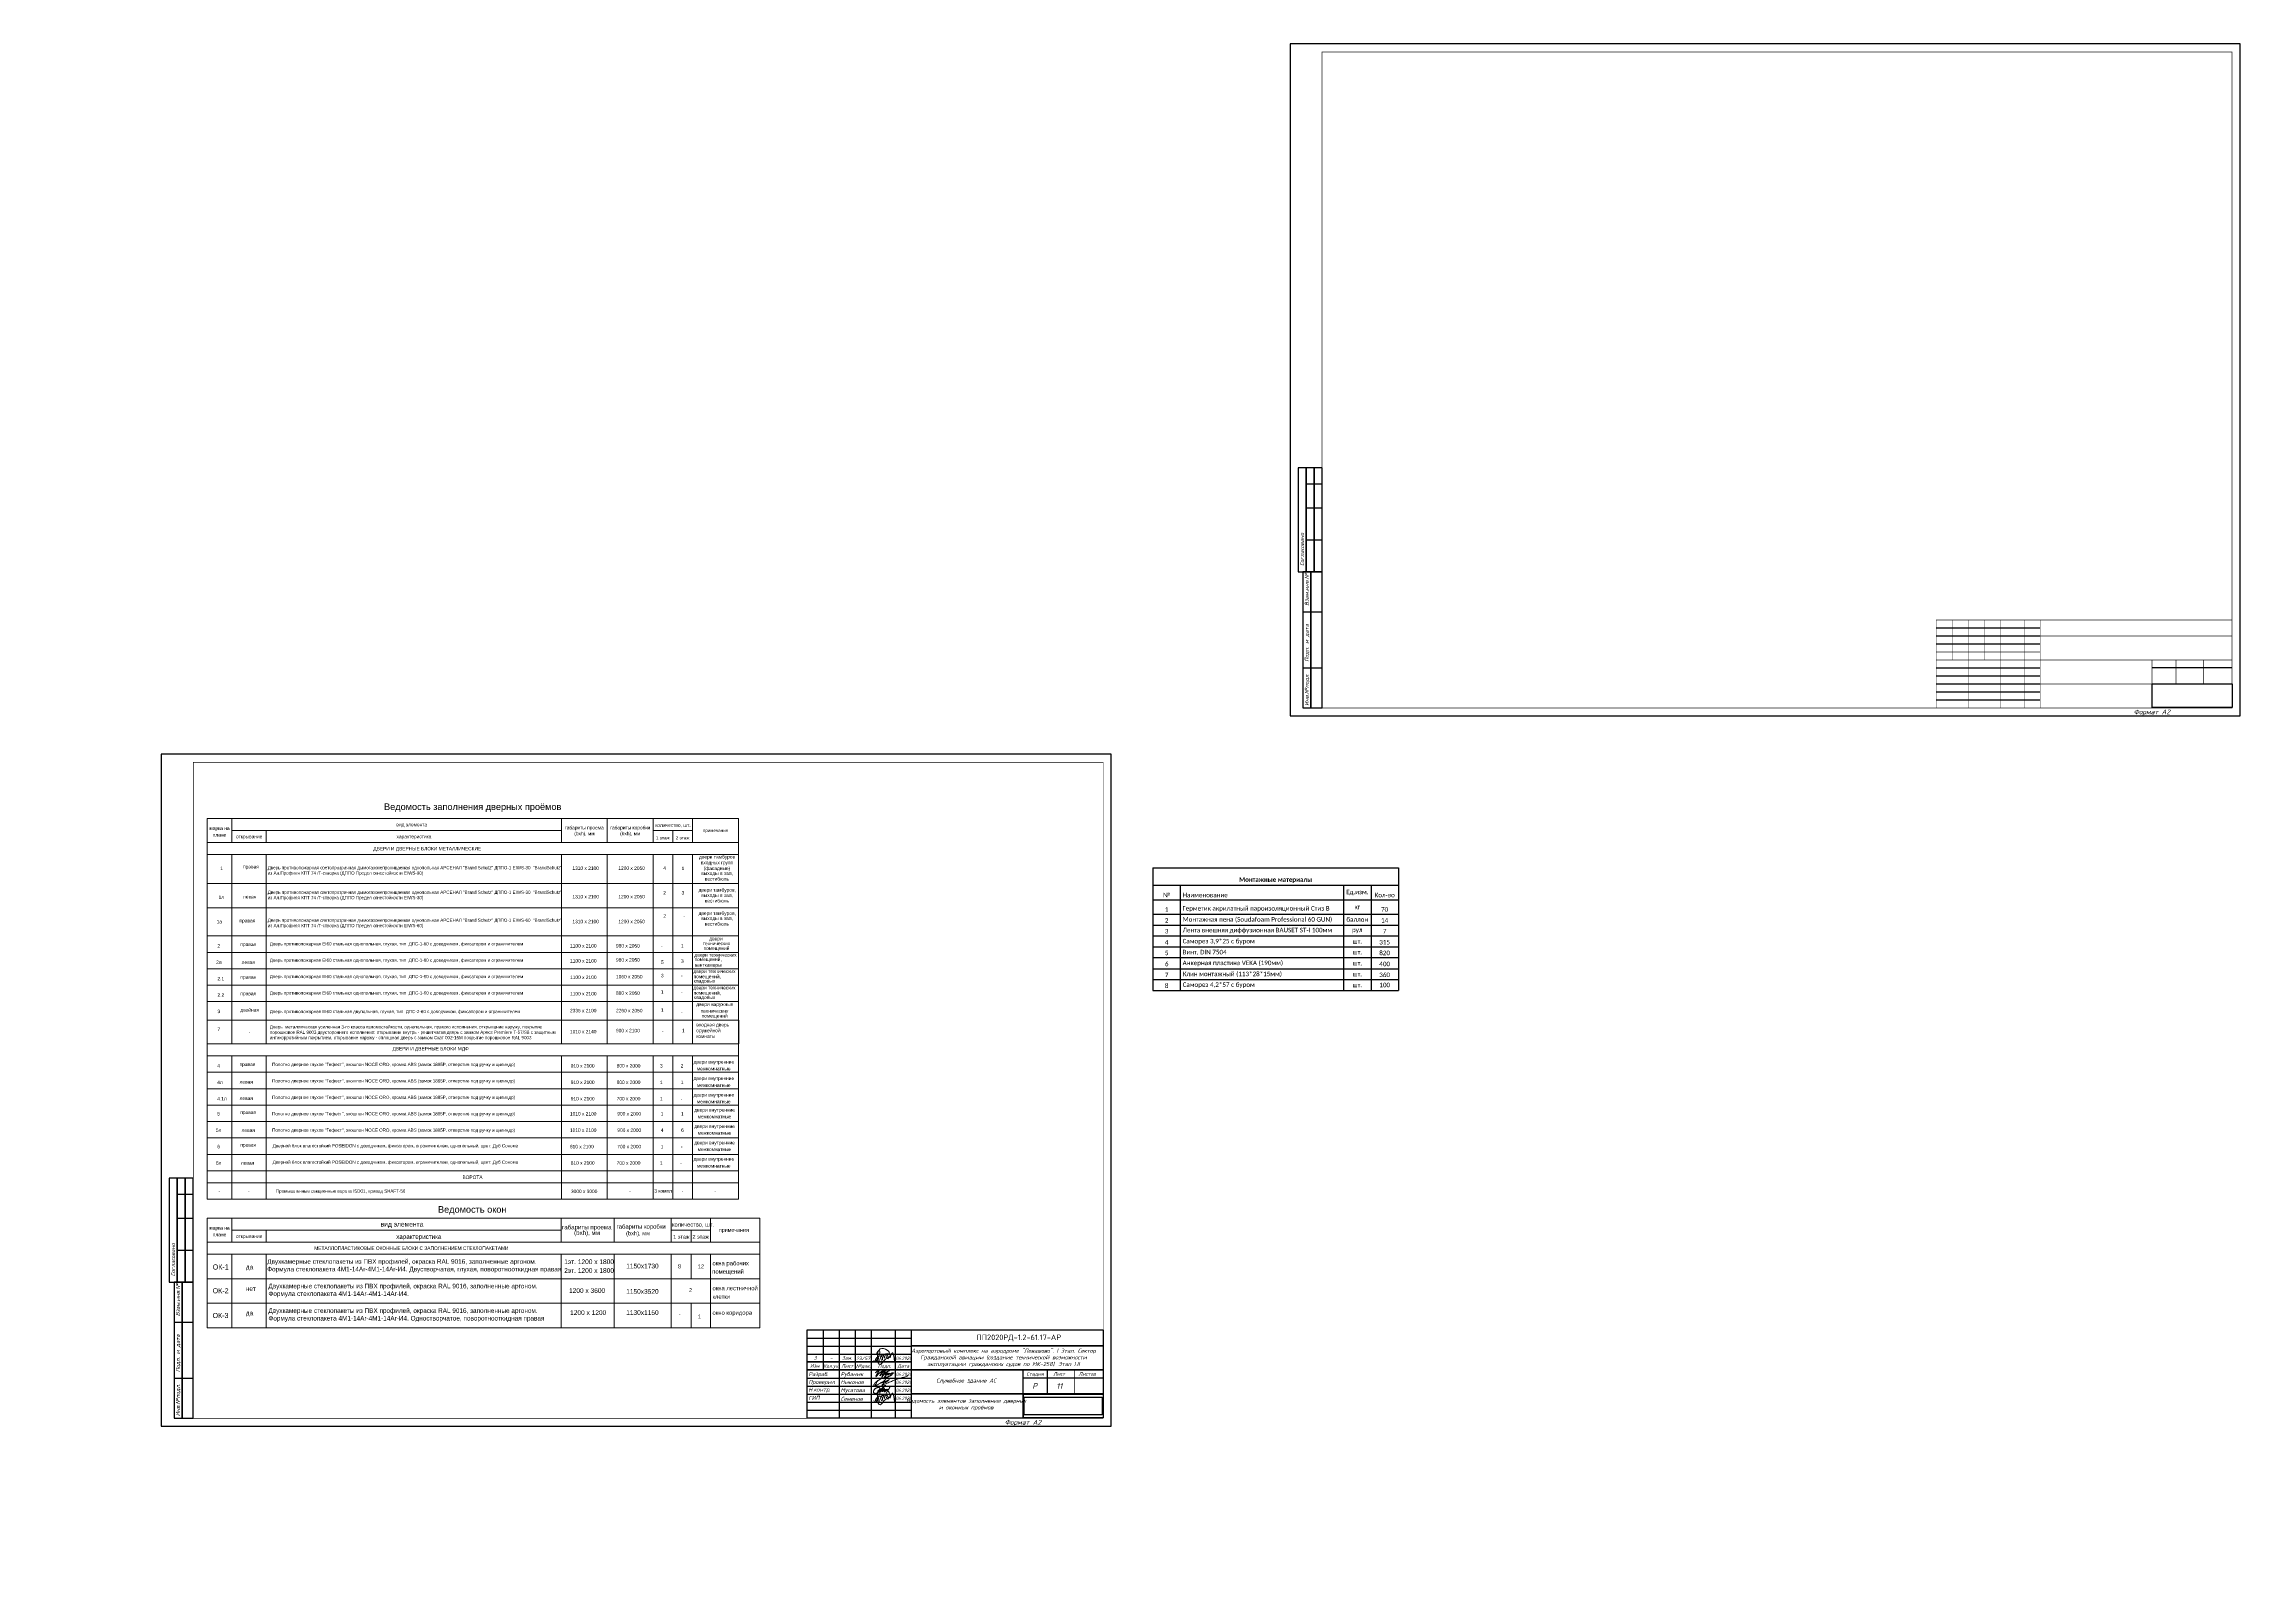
# Paper-space layout '12' of a CAD drawing. Header units: millimetres. Extents: x -73 to 1300, y -96 to 864.
# The model-space entities are those that its viewports show. They can reach past a viewport. Long polylines and large blocks are cut down to what shows.
import ezdxf
from ezdxf.enums import TextEntityAlignment as Align

# ---------------------------------------------------------------- set-up
doc = ezdxf.new("R2018")
doc.units = ezdxf.units.MM
doc.linetypes.add('_ШТР__3__3__Скрыто', pattern=[6, 3, -3])
for name, color, linetype, lineweight in [('G-ANNO-TTLB', 7, 'Continuous', 30), ('VRV-daikin', 150, 'Continuous', 40), ('Аннотация', 7, 'Continuous', 20), ('Марки помещений', 7, 'Continuous', 20), ('текстотпл', 7, 'Continuous', 25)]:
    doc.layers.add(name, color=color, linetype=linetype, lineweight=lineweight)
doc.layers.add('PDF _Геометрия', color=7, linetype='Continuous', true_color=0x131313)
for name, color, linetype in [('PDF _Текст', 7, 'Continuous'), ('ВИДОВОЙ ЭКРАН', 7, 'Continuous'), ('Слой2', 7, 'Continuous')]:
    doc.layers.add(name, color=color, linetype=linetype)
doc.layers.add('ПОДПИСИ', color=7, linetype='Continuous', lineweight=18, true_color=0x5236c4)
doc.layers.get('ВИДОВОЙ ЭКРАН').off()
doc.styles.add('PDF Arial', font='arial.ttf')
doc.styles.add('PDF ISOCPEUR Italic', font='isocpeui.ttf')
doc.styles.add('TIMES', font='times.ttf')
doc.styles.add('М2.5', font='isocpeui.ttf', dxfattribs={"height": 2.5})
doc.styles.add('М3', font='isocpeui.ttf', dxfattribs={"height": 3})
picture_1 = doc.add_image_def('image1.jpg', size_in_pixel=(232, 53))

# ---------------------------------------------------------------- blocks, each defined once
blk = doc.blocks.new('*T48')
at = {"color": 0, "linetype": 'ByBlock', "lineweight": -2, "transparency": 16777216}
for p, q in [((0, 0), (153.5, 0)), ((0, 0), (0, -11)), ((153.5, 0), (153.5, -11))]:
    blk.add_line(p, q, dxfattribs=at)
at = {"linetype": 'ByBlock', "lineweight": -2, "transparency": 16777216}
for p, q in [((0, -11), (153.5, -11)), ((0, -11), (0, -76.7)), ((17.1, -11), (17.1, -76.7)), ((119.2, -11), (119.2, -76.7)), ((136.4, -11), (136.4, -76.7)), ((153.5, -11), (153.5, -76.7)), ((0, -20), (153.5, -20)), ((0, -29), (153.5, -29)), ((0, -35.8), (153.5, -35.8)), ((0, -42.6), (153.5, -42.6)), ((0, -49.5), (153.5, -49.5)), ((0, -56.2), (153.5, -56.2)), ((0, -63.1), (153.5, -63.1)), ((0, -69.9), (153.5, -69.9)), ((0, -76.7), (153.5, -76.7))]:
    blk.add_line(p, q, dxfattribs=at)
at = {"color": 0, "transparency": 16777216, "char_height": 2.822}
for s, insert, width, attachment_point in [('{\\fCalibri|b1|i0|c0;Монтажные материалы', (76.7, -9.5), 150.473, 8), ('{\\fCalibri|b0|i0|c0;Ед.изм.', (127.8, -15.5), 14.113, 5), ('{\\fCalibri|b0|i0|c0;№', (8.6, -18.5), 14.113, 8), ('{\\fCalibri|b0|i0|c0;1', (8.6, -27.5), 14.113, 8), ('{\\fCalibri|b0|i0|c0;Наименование', (18.6, -18.5), 99.133, 7), ('{\\fCalibri|b0|i0|c0;Герметик акрилатный пароизоляционный Стиз В', (18.6, -27.5), 99.133, 7), ('{\\fCalibri|b0|i0|c0;кг', (127.8, -24.5), 14.113, 5), ('{\\fCalibri|b0|i0|c0;Кол-во', (144.9, -18.5), 14.113, 8), ('{\\fCalibri|b0|i0|c0;70', (144.9, -27.5), 14.113, 8), ('{\\fCalibri|b0|i0|c0;2', (8.6, -34.3), 14.113, 8), ('{\\fCalibri|b0|i0|c0;3', (8.6, -41.1), 14.113, 8), ('{\\fCalibri|b0|i0|c0;Лента внешняя диффузионная BAUSET ST-I 100мм', (18.6, -41.1), 99.133, 7), ('{\\fCalibri|b0|i0|c0;Монтажная пена (Soudafoam Professional 60 GUN)', (18.6, -34.3), 99.133, 7), ('{\\fCalibri|b0|i0|c0;баллон', (127.8, -32.4), 14.113, 5), ('{\\fCalibri|b0|i0|c0;рул', (127.8, -39.2), 14.113, 5), ('{\\fCalibri|b0|i0|c0;14', (144.9, -34.3), 14.113, 8), ('{\\fCalibri|b0|i0|c0;7', (144.9, -41.1), 14.113, 8), ('{\\fCalibri|b0|i0|c0;4', (8.6, -48), 14.113, 8), ('{\\fCalibri|b0|i0|c0;5', (8.6, -54.7), 14.113, 8), ('{\\fCalibri|b0|i0|c0;Саморез 3,9*25 с буром                          ', (18.6, -48), 99.133, 7), ('{\\fCalibri|b0|i0|c0;Винт, DIN 7504', (18.6, -54.7), 99.133, 7), ('{\\fCalibri|b0|i0|c0;шт.', (127.8, -46), 14.113, 5), ('{\\fCalibri|b0|i0|c0;шт.', (127.8, -52.8), 14.113, 5), ('{\\fCalibri|b0|i0|c0;820', (144.9, -54.7), 14.113, 8), ('{\\fCalibri|b0|i0|c0;315', (144.9, -48), 14.113, 8), ('{\\fCalibri|b0|i0|c0;6', (8.6, -61.6), 14.113, 8), ('{\\fCalibri|b0|i0|c0;7', (8.6, -68.4), 14.113, 8), ('{\\fCalibri|b0|i0|c0;Анкерная пластина VEKA (190мм)     ', (18.6, -61.6), 99.133, 7), ('{\\fCalibri|b0|i0|c0;Клин монтажный (113*28*15мм)', (18.6, -68.4), 99.133, 7), ('{\\fCalibri|b0|i0|c0;шт.', (127.8, -59.7), 14.113, 5), ('{\\fCalibri|b0|i0|c0;шт.', (127.8, -66.5), 14.113, 5), ('{\\fCalibri|b0|i0|c0;400', (144.9, -61.6), 14.113, 8), ('{\\fCalibri|b0|i0|c0;360', (144.9, -68.4), 14.113, 8), ('{\\fCalibri|b0|i0|c0;8', (8.6, -75.2), 14.113, 8), ('{\\fCalibri|b0|i0|c0;Саморез 4,2*57 с буром', (18.6, -75.2), 99.133, 7), ('{\\fCalibri|b0|i0|c0;шт.', (127.8, -73.3), 14.113, 5), ('{\\fCalibri|b0|i0|c0;100', (144.9, -73.3), 14.113, 5)]:
    blk.add_mtext(s, dxfattribs=dict(at, insert=insert, width=width, attachment_point=attachment_point))
blk = doc.blocks.new('LOGO')
blk.add_lwpolyline([(-2.7, 54.7), (50.3, 54.7), (50.3, 38.9), (-2.7, 38.9)], close=True)
blk = doc.blocks.new('*U55')
for points in [[(0, 0), (594, 0), (594, 420), (0, 420)], [(5, 90), (10, 90), (10, 155), (5, 155)], [(10, 90), (15, 90), (15, 155), (10, 155)], [(15, 90), (20, 90), (20, 155), (15, 155)], [(8, 5), (13, 5), (13, 90), (8, 90)], [(13, 5), (20, 5), (20, 90), (13, 90)]]:
    blk.add_lwpolyline(points, close=True)
at = {"const_width": 0.35}
for points in [[(20, 5), (589, 5), (589, 415), (20, 415)], [(404, 60), (589, 60), (589, 5), (404, 5)]]:
    blk.add_lwpolyline(points, close=True, dxfattribs=at)
for points in [[(10, 145), (20, 145)], [(10, 130), (20, 130)], [(10, 110), (20, 110)], [(8, 65), (20, 65)], [(404, 55), (469, 55)], [(404, 50), (469, 50)], [(404, 45), (469, 45)], [(8, 30), (20, 30)], [(404, 30), (469, 30)], [(589, 30), (539, 30)], [(404, 25), (469, 25)], [(404, 20), (469, 20)], [(404, 15), (469, 15)], [(404, 10), (469, 10)]]:
    blk.add_lwpolyline(points)
for points in [[(414, 35), (414, 60)], [(424, 5), (424, 60)], [(434, 35), (434, 60)], [(444, 5), (444, 60)], [(459, 60), (459, 5)], [(469, 60), (469, 5)], [(589, 50), (469, 50)], [(404, 40), (469, 40)], [(404, 35), (469, 35)], [(469, 35), (589, 35)], [(539, 35), (539, 5)], [(554, 35), (554, 20)], [(571, 20), (571, 35)], [(589, 20), (469, 20)]]:
    blk.add_lwpolyline(points, dxfattribs=at)
at = {"xscale": 0.9410110900479101, "yscale": 0.9410110900479101, "zscale": 0.9410110900479101}
blk.add_blockref('LOGO', (541.7, -31.4), dxfattribs=at)
at = {"style": 'М2.5'}
for s, p in [('Согласовано', (8.7, 93.8)), ('Взам.инв.№', (11.7, 68.8)), ('Подп. и дата', (11.7, 33.8)), ('Инв.№подл.', (11.7, 6.3))]:
    blk.add_text(s, height=2.5, rotation=90, dxfattribs=at).set_placement(p)
for tag, height, p in [('ГРАФА_ЗАКАЗЧИК', 2.5, (474.1, 55)), ('ГРАФА_10Ф3-1', 2.5, (405, 32.5)), ('ГРАФА_10Ф3-2', 2.5, (405, 27.5)), ('ГРАФА_13Ф3-1', 2.5, (460, 32.5)), ('ГРАФА_13Ф3-2', 2.5, (460, 27.5)), ('ГРАФА_10Ф3-3', 2.5, (405, 22.5)), ('ГРАФА_10Ф3-4', 2.5, (405, 17.5)), ('ГРАФА_10Ф3-5', 2.5, (405, 12.5)), ('ГРАФА_13Ф3-3', 2.5, (460, 22.5)), ('ГРАФА_13Ф3-4', 2.5, (460, 17.5)), ('ГРАФА_13Ф3-5', 2.5, (460, 12.5)), ('ГРАФА_10Ф3-6', 2.5, (405, 7.5)), ('ГРАФА_13Ф3-6', 2.5, (460, 7.5)), ('ФОРМАТ', 3, (527.5, 2.5)), ('СВОЙСТВА_2', 3, (549.6, 2.5))]:
    blk.add_attdef(tag, text='', height=height, dxfattribs=at).set_placement(p, align=Align.MIDDLE_LEFT)
at = {"style": 'М3'}
for tag, p in [('ГРАФА_1Ф3', (529, 55)), ('ГРАФА_6Ф3', (546.5, 25)), ('ГРАФА_7Ф3', (562.5, 25)), ('ГРАФА_8Ф3', (580, 25))]:
    blk.add_attdef(tag, text='', height=3, dxfattribs=at).set_placement(p, align=Align.MIDDLE_CENTER)
at = {"lineweight": 30, "flags": 104}
for tag, height, p in [('ГРАФА_2Ф3', 2.4, (529, 42.5)), ('ГРАФА_3Ф3', 2.5, (504, 27.5)), ('ГРАФА_4Ф3', 2.5, (504, 12.5))]:
    blk.add_attdef(tag, text='', height=height, dxfattribs=at).set_placement(p, align=Align.MIDDLE_CENTER)
blk = doc.blocks.new('Подпись - Никонов_dwg-3270636-План 1 этажа на отм_ _0_000')
at = {"color": 5, "lineweight": 9, "true_color": 0x0000ff}
for points, knots in [([(3665.5, 1236.6), (3666.5, 1237.1), (3668.2, 1238.1), (3670.7, 1239.2), (3672.1, 1240.9), (3673.3, 1242.2), (3673.7, 1243.2), (3673.6, 1244.1), (3672.8, 1244.1), (3672, 1243.8), (3670.9, 1243.4), (3669.4, 1242.8), (3667.7, 1242.1), (3665.8, 1241.1), (3663.8, 1240.5), (3662.3, 1238.7), (3660.5, 1238), (3659.7, 1236.2), (3658.9, 1235.2), (3658.7, 1233), (3661.5, 1234.5), (3663.6, 1235.2), (3665.7, 1237), (3668.1, 1237.4), (3670.1, 1238), (3671.6, 1238.8), (3673.4, 1239.3), (3674.8, 1240.1), (3678.5, 1242.1), (3675.9, 1240.3), (3675.1, 1239.5), (3674.2, 1239.1), (3673.2, 1238.4), (3671.6, 1237.5), (3670.3, 1236.4), (3669.2, 1235.5), (3668.7, 1234.8), (3667.9, 1233.9), (3669.3, 1234.5), (3670.2, 1235.1), (3672.1, 1235.9), (3674.5, 1237), (3677.1, 1238.2), (3679.9, 1239), (3682.4, 1240.5), (3685.2, 1241.2), (3688.6, 1242.2), (3692.2, 1243.8), (3695.8, 1244.2), (3697.7, 1245.4), (3698.6, 1245.8), (3699.3, 1246), (3699.2, 1246.4), (3699.2, 1246.5)], [0, 0, 0, 0, 3.378818, 5.715922, 8.219361, 9.899721, 10.976556, 11.451856, 12.139284, 12.804214, 13.911598, 15.723529, 17.789374, 19.345922, 22.172631, 23.901681, 26.066298, 27.733912, 29.312205, 30.352176, 32.99265, 34.962632, 38.022379, 40.726019, 42.282123, 44.222072, 45.778162, 47.594383, 50.346055, 52.300104, 53.284202, 54.011029, 55.266878, 57.065791, 59.294374, 60.398001, 61.356333, 62.02213, 62.983928, 63.988976, 66.073504, 68.81322, 71.967541, 74.789114, 77.472638, 80.63425, 83.226851, 88.281354, 92.11797, 94.014352, 94.776009, 95.380685, 95.760607, 95.760607, 95.760607, 95.760607]), ([(3661.9, 1234.6), (3661.7, 1234.6), (3661.4, 1234.5), (3660.7, 1234.5), (3660.9, 1235.6), (3661.5, 1236.3), (3662, 1237.6), (3662.7, 1238.8), (3663.7, 1240.1), (3664.6, 1240.6), (3665.1, 1240.9)], [0, 0, 0, 0, 0.500239, 1.056482, 1.749661, 2.987208, 4.049601, 5.885059, 7.06866, 8.861453, 8.861453, 8.861453, 8.861453])]:
    blk.add_open_spline(points, degree=3, knots=knots, dxfattribs=at)
blk = doc.blocks.new('Подпись - Мусатова_dwg_A$C3E2D4B51-3270641-План 1 этажа на отм_ _0_000')
at = {"layer": 'VRV-daikin', "color": 166, "lineweight": 9, "true_color": 0x001f7f}
for points, knots in [([(-910, -913), (-903, -909), (-892, -901), (-877, -889), (-862, -878), (-846, -866), (-830, -854), (-815, -839), (-805, -826), (-798, -814), (-796, -802), (-798, -791), (-806, -777), (-822, -765), (-844, -753), (-872, -749), (-898, -750), (-926, -755), (-955, -764), (-983, -776), (-1009, -790), (-1034, -809), (-1059, -832), (-1084, -863), (-1101, -895), (-1113, -930), (-1116, -956), (-1113, -979), (-1109, -997), (-1095, -1011), (-1074, -1021), (-1050, -1029), (-1025, -1034), (-999, -1035), (-964, -1030), (-921, -1004), (-872, -970), (-827, -930), (-784, -889), (-751, -851), (-724, -817), (-705, -792), (-682, -764), (-660, -737), (-633, -710), (-608, -687), (-583, -666), (-552, -651), (-530, -653), (-516, -654)], [0, 0, 0, 0, 22.9889889, 39.3527593, 57.5593702, 78.255598, 100.5587575, 119.7309267, 139.4049367, 151.3861683, 160.5249693, 173.2864835, 186.5848747, 205.2870597, 233.6178608, 261.5646058, 287.4969691, 311.2253584, 347.968397, 378.3266368, 402.83633, 436.1687391, 472.8390786, 503.2566113, 556.2940054, 579.6664379, 614.3803842, 633.167239, 649.1332749, 667.1377212, 692.1817055, 717.8088922, 743.7253709, 767.5925247, 796.2842841, 848.1102352, 915.8487673, 975.3419711, 1029.3467767, 1093.328347, 1125.812724, 1159.7286927, 1188.646174, 1232.3119439, 1266.6880213, 1300.3075737, 1336.6649338, 1362.0257066, 1402.4962787, 1402.4962787, 1402.4962787, 1402.4962787]), ([(-560, -677), (-575, -692), (-600, -717), (-638, -761), (-672, -798), (-704, -847), (-736, -883), (-769, -918), (-789, -942), (-803, -958), (-809, -966), (-812, -971), (-811, -974), (-801, -969), (-786, -958), (-760, -936), (-731, -911), (-701, -888), (-665, -866), (-632, -842), (-602, -822), (-582, -805), (-572, -797), (-568, -793)], [0, 0, 0, 0, 61.9445528, 107.5272204, 175.4659428, 212.0689569, 281.0747703, 320.2240685, 356.5295077, 373.8237618, 384.1576331, 387.747552, 388.5749328, 393.2212766, 410.8377611, 455.9968977, 487.4701762, 528.6757592, 567.2081385, 613.6519454, 653.2072066, 674.7641968, 692.1658115, 692.1658115, 692.1658115, 692.1658115]), ([(-568, -793), (-572, -796), (-580, -804), (-598, -817), (-617, -842), (-639, -869), (-659, -893), (-674, -909), (-683, -921), (-689, -929), (-692, -935), (-693, -941), (-689, -944), (-681, -944), (-664, -932), (-636, -915), (-605, -891), (-580, -871), (-565, -856), (-561, -850), (-557, -844), (-557, -841)], [0, 0, 0, 0, 16.1347467, 33.2664633, 66.9609116, 110.0009153, 136.5993122, 162.1195801, 174.8333806, 182.9424877, 190.9914534, 195.9985414, 198.2025012, 204.5566608, 219.3073789, 257.0108255, 304.022792, 336.5386133, 355.0844714, 362.3912551, 366.8620238, 366.8620238, 366.8620238, 366.8620238]), ([(-557, -841), (-558, -844), (-559, -847), (-561, -851), (-566, -859), (-571, -867), (-579, -877), (-588, -888), (-598, -899), (-603, -908), (-604, -915), (-603, -921), (-587, -916), (-572, -908), (-545, -891), (-515, -868), (-496, -847), (-487, -833)], [370.2142213, 370.2142213, 370.2142213, 370.2142213, 371.4929251, 375.5070196, 386.2724776, 396.3262488, 407.662491, 424.6713066, 439.0404315, 450.864321, 456.6522533, 460.1111328, 471.509974, 489.8363001, 522.7722869, 558.4187638, 606.54163, 606.54163, 606.54163, 606.54163]), ([(-487, -833), (-490, -836), (-497, -843), (-515, -867), (-541, -893), (-566, -923), (-580, -940), (-586, -951), (-588, -956), (-589, -959), (-590, -962), (-589, -967), (-580, -963), (-573, -958), (-548, -938), (-514, -904), (-469, -867), (-445, -843), (-435, -833)], [0, 0, 0, 0, 11.9864517, 31.9725621, 89.1734922, 123.4154028, 146.4606601, 155.9816922, 160.0521444, 164.0641995, 166.5951973, 168.8365285, 175.5638151, 185.3621874, 199.5851544, 268.9423588, 332.2311073, 372.1211995, 372.1211995, 372.1211995, 372.1211995]), ([(-304, -682), (-371, -804), (-394, -843), (-434, -903), (-473, -972), (-507, -1033), (-535, -1088), (-550, -1120), (-557, -1137)], [581.3917166, 581.3917166, 581.3917166, 581.3917166, 635.6229812, 715.6792707, 797.9744832, 873.2927317, 926.8795965, 981.0632224, 981.0632224, 981.0632224, 981.0632224]), ([(-435, -833), (-435, -833), (-435, -833), (-435, -833), (-435, -832), (-435, -832), (-435, -832), (-435, -832), (-435, -832), (-435, -832), (-435, -832), (-435, -832), (-436, -832), (-436, -832), (-436, -833), (-436, -833), (-437, -833), (-437, -834), (-438, -834), (-439, -835), (-439, -836), (-440, -837), (-442, -838), (-443, -840), (-445, -843), (-450, -848), (-458, -857), (-467, -868), (-474, -876), (-478, -881), (-480, -885), (-481, -887), (-482, -889), (-482, -890), (-482, -891), (-483, -891), (-483, -892), (-483, -892), (-483, -892), (-483, -892), (-483, -893), (-483, -893), (-482, -893), (-482, -893), (-482, -893), (-482, -893), (-482, -893), (-482, -893), (-481, -893), (-481, -893), (-480, -893), (-480, -893), (-479, -892), (-479, -892), (-477, -892), (-476, -891), (-473, -889), (-469, -887), (-464, -885), (-458, -882), (-452, -878), (-446, -874), (-443, -871), (-441, -868), (-439, -866), (-438, -864), (-436, -862), (-435, -861), (-434, -860), (-433, -859), (-432, -858), (-431, -856), (-431, -855), (-430, -854), (-430, -854), (-430, -854), (-429, -853), (-429, -853), (-429, -853), (-429, -852), (-429, -852), (-429, -852), (-429, -852), (-429, -852), (-429, -851), (-429, -851), (-429, -851), (-429, -851), (-429, -851), (-429, -851), (-430, -851), (-430, -852), (-430, -852), (-431, -852), (-431, -853), (-432, -853), (-432, -854), (-433, -854), (-435, -856), (-437, -857), (-438, -859), (-440, -861), (-441, -863), (-443, -865), (-445, -869), (-447, -872), (-448, -875), (-448, -876), (-448, -878), (-448, -878), (-448, -879), (-448, -879), (-448, -880), (-448, -880), (-448, -880), (-448, -880), (-448, -881), (-448, -881), (-448, -881), (-448, -881), (-447, -881), (-447, -881), (-446, -881), (-446, -881), (-445, -881), (-444, -881), (-443, -881), (-442, -881), (-441, -880), (-438, -880), (-435, -879), (-431, -877), (-426, -875), (-420, -872), (-411, -868), (-402, -861), (-390, -849), (-380, -835), (-371, -821), (-363, -806), (-353, -788), (-343, -766), (-332, -744), (-324, -726), (-317, -714), (-314, -707), (-312, -702), (-310, -698), (-309, -695), (-308, -692), (-307, -690), (-306, -688), (-306, -687), (-306, -686), (-305, -686), (-305, -685), (-305, -685), (-305, -685), (-305, -684), (-305, -684), (-305, -684), (-305, -684), (-305, -684), (-305, -684), (-304, -683), (-304, -683), (-304, -682), (-304, -682), (-304, -682)], [0, 0, 0, 0, 0.0016929, 0.0025394, 0.0033858, 0.0040232, 0.0046606, 0.005343, 0.0058578, 0.0065014, 0.007145, 0.0081748, 0.0092045, 0.0102342, 0.011264, 0.0122937, 0.0133235, 0.0162596, 0.0191957, 0.0221318, 0.0250679, 0.03007, 0.035072, 0.0450762, 0.0550803, 0.0650844, 0.1185017, 0.1719191, 0.206066, 0.2231395, 0.2402129, 0.2440852, 0.2479574, 0.2557018, 0.2575199, 0.2584289, 0.2593379, 0.260247, 0.261156, 0.262065, 0.2627468, 0.2635038, 0.2640335, 0.2645633, 0.2650931, 0.2656228, 0.2661526, 0.2672121, 0.2682717, 0.2693312, 0.2714502, 0.2735693, 0.2756884, 0.2778074, 0.2799265, 0.2884703, 0.2970142, 0.3141019, 0.3311896, 0.3482773, 0.3824528, 0.3995405, 0.4166282, 0.425507, 0.4343859, 0.4432647, 0.4521436, 0.4551995, 0.4582555, 0.4643674, 0.4704794, 0.4765913, 0.4806521, 0.4826825, 0.4847128, 0.4867432, 0.4877584, 0.4887736, 0.4897888, 0.490804, 0.4918192, 0.4925806, 0.4931448, 0.4937656, 0.4943864, 0.4950072, 0.495628, 0.4962488, 0.4968696, 0.4974904, 0.4984215, 0.4990423, 0.5002839, 0.5027671, 0.5052503, 0.5077335, 0.5102167, 0.5126999, 0.5208306, 0.5289612, 0.5370918, 0.5452225, 0.5525254, 0.5598283, 0.5744342, 0.5889105, 0.5961487, 0.6033869, 0.6058822, 0.6083775, 0.6108728, 0.6121204, 0.6133681, 0.6145862, 0.6151953, 0.6158044, 0.6164135, 0.6170225, 0.6176316, 0.6182407, 0.6194588, 0.620677, 0.6218951, 0.6231133, 0.626189, 0.6292647, 0.6323404, 0.635416, 0.6415674, 0.6477188, 0.6600215, 0.6723242, 0.6904764, 0.7086287, 0.7449331, 0.7852927, 0.8256524, 0.9063717, 0.9497521, 0.9931325, 1.073116, 1.1530995, 1.233083, 1.3130666, 1.3486607, 1.3664577, 1.3842547, 1.4020518, 1.4109503, 1.4198488, 1.4287474, 1.4376459, 1.4398705, 1.4420951, 1.4443198, 1.4454321, 1.4465444, 1.4476567, 1.4482129, 1.448769, 1.4493252, 1.4498813, 1.4504375, 1.4509937, 1.452106, 1.4532183, 1.4554429, 1.4561715, 1.4561715, 1.4561715, 1.4561715])]:
    blk.add_open_spline(points, degree=3, knots=knots, dxfattribs=at)
blk = doc.blocks.new('Подпись - Мусатова_dwg-3270640-План 1 этажа на отм_ _0_000')
at = {"xscale": 1.492992002516985, "yscale": 1.492992002516985, "zscale": 1.492992002516985}
blk.add_blockref('Подпись - Мусатова_dwg_A$C3E2D4B51-3270641-План 1 этажа на отм_ _0_000', (4485, 2905), dxfattribs=at)
blk = doc.blocks.new('Подпись - Мусатова-889560-План 1 этажа на отм_ _0_000')
at = {"xscale": 0.008739939637826983, "yscale": 0.008739939637826983, "zscale": 0.008739939637826983}
blk.add_blockref('Подпись - Мусатова_dwg-3270640-План 1 этажа на отм_ _0_000', (-3.3, -16.6), dxfattribs=at)
blk = doc.blocks.new('A$C1BF8445D')
at = {"color": 159, "lineweight": 30, "true_color": 0x22346e}
blk.add_spline([(-4.4, 1.5), (-3.7, 2.2), (-3, 2.8), (-2.1, 3.3), (-2, 3.3), (-2.2, 2.7), (-3.1, 1.3), (-3.8, 0.1), (-4.3, -0.9), (-4.3, -1), (-3.7, -0.5), (-3, 0.3), (-2, 1.3), (-0.7, 2.3), (0.4, 3.1), (0.6, 3.3), (0.4, 2.9), (-0.4, 1.8), (-1.2, 0.6), (-1.6, -0.1), (-1.7, -0.4), (-1.2, 0), (-0.3, 1.1), (0.8, 2.3), (1.7, 3.1), (2, 3.4), (2.3, 3.6), (2.2, 3.2), (1.6, 2.4), (1, 1.4), (0.4, 0.6), (0, 0.1), (0, -0.2), (0, -0.3), (0.3, -0.2), (1.8, 1.2), (2.7, 2), (2, 1.2), (1.6, 0.7), (1.5, 0.5), (1.7, 0.5), (1.9, 0.5), (2.3, 0.7), (3, 1.1), (3.4, 1.4), (1.1, -1.3), (0.5, -2.1), (0.3, -2.4), (0.6, -2.1), (1.6, -0.7), (2.6, 0.2), (2.6, 0), (3, 0.4), (3.4, 0.7), (3.8, 1), (4.1, 1.1), (3.8, 0.7), (3.4, 0.3), (4, 0.6), (4.4, 0.9), (4.7, 1), (4.8, 0.7), (4.9, 0.7), (5.3, 1), (5.7, 1.2), (6.3, 1.4), (6.6, 1.4), (6.8, 1.3), (6.6, 1.1), (5.8, 0.3), (5.1, -0.3), (3.9, -1), (2.6, -1.6), (1.3, -2), (0.2, -2.1), (-0.3, -2), (-0.4, -1.7), (-0.2, -1.1), (0, -0.6), (1.1, 0.7), (2.6, 1.9), (3.4, 2.4), (4.1, 2.8), (4.6, 3), (5.5, 3.4)], degree=3, dxfattribs=at)

msp = doc.modelspace()

# ---------------------------------------------------------------- linework, layer by layer
msp.add_line((2681752, -637744), (2681752, -639740))
at = {"layer": 'PDF _Геометрия', "lineweight": 18}
for points in [[(2636752, -639740), (2636752, -620660), (2681752, -620660), (2681752, -639740)], [(2638833, -620660), (2638833, -622682)], [(2666760, -620660), (2666760, -622682)], [(2670640, -620660), (2670640, -622682)], [(2674527, -620660), (2674527, -622682)], [(2677860, -620660), (2677860, -622682)], [(2636752, -622682), (2681752, -622682)], [(2638833, -621671), (2666748, -621671)], [(2641750, -621671), (2641750, -622682)], [(2674527, -621671), (2677860, -621671)], [(2676196, -621671), (2676196, -622682)], [(2636752, -623694), (2681752, -623694)], [(2638833, -623694), (2638833, -639740)], [(2641750, -623694), (2641750, -639740)], [(2666748, -623694), (2666748, -639740)], [(2670640, -623694), (2670640, -639740)], [(2674527, -623694), (2674527, -639740)], [(2676196, -623694), (2676196, -639740)], [(2677860, -623694), (2677860, -639740)], [(2636752, -626151), (2681752, -626151)], [(2636752, -628232), (2681752, -628232)], [(2636752, -630602), (2681752, -630602)], [(2636752, -631989), (2681752, -631989)], [(2636752, -633377), (2681752, -633377)], [(2636752, -634764), (2681752, -634764)], [(2636752, -636152), (2681752, -636152)], [(2636752, -637744), (2681752, -637744)], [(2636752, -637744), (2681752, -637744)], [(2636752, -652886), (2636752, -639740)], [(2636752, -639740), (2681752, -639740)], [(2681752, -639740), (2681752, -652886)], [(2636752, -640751), (2681752, -640751)], [(2638833, -640751), (2638833, -652886)], [(2641750, -640751), (2641750, -652886)], [(2666748, -640751), (2666748, -652886)], [(2670640, -640751), (2670640, -652886)], [(2674527, -640751), (2674527, -652886)], [(2676196, -640751), (2676196, -652886)], [(2677860, -640751), (2677860, -652886)], [(2636752, -642145), (2681752, -642145)], [(2636752, -642145), (2681752, -642145)], [(2636752, -643538), (2681752, -643538)], [(2636752, -644931), (2681752, -644931)], [(2636752, -646319), (2681752, -646319)], [(2636752, -647706), (2681752, -647706)], [(2636752, -649094), (2681752, -649094)], [(2636752, -650487), (2681752, -650487)], [(2636752, -650487), (2681752, -650487)], [(2636752, -651499), (2681752, -651499)], [(2636752, -652886), (2681752, -652886)]]:
    msp.add_lwpolyline(points, dxfattribs=at)
at = {"layer": 'PDF _Геометрия', "color": 7, "lineweight": 18}
for points in [[(2636752, -663788), (2636752, -654509), (2683564, -654509), (2683564, -663788)], [(2638832, -654509), (2638832, -656531)], [(2666733, -654509), (2666733, -656531)], [(2671214, -654509), (2671214, -656531)], [(2676064, -654509), (2676064, -656531)], [(2679395, -654509), (2679395, -656531)], [(2636752, -656531), (2683564, -656531)], [(2638832, -655520), (2666733, -655520)], [(2641747, -655520), (2641747, -656531)], [(2676064, -655520), (2679395, -655520)], [(2677733, -655520), (2677733, -656531)], [(2636752, -657541), (2683564, -657541)], [(2638832, -657541), (2638832, -663788)], [(2641747, -657541), (2641747, -663788)], [(2666733, -657541), (2666733, -663788)], [(2671214, -657541), (2671214, -663788)], [(2676064, -657541), (2676064, -663788)], [(2677733, -657541), (2677733, -659627)], [(2679395, -657541), (2679395, -663788)], [(2636752, -659627), (2683564, -659627)], [(2636752, -661708), (2683564, -661708)], [(2677733, -661708), (2677733, -663794)], [(2636752, -663788), (2683564, -663788)]]:
    msp.add_lwpolyline(points, dxfattribs=at)

# ---------------------------------------------------------------- texts
at = {"layer": 'PDF _Текст', "attachment_point": 7, "style": 'PDF Arial'}
for s, insert, char_height in [('Ведомость заполнения дверных проёмов', (2651727, -620100), 555.55), ('марка на', (2636934, -621703), 291.7), ('вид элемента', (2652767, -621409), 291.66), ('габариты проема', (2667048, -621662), 291.66), ('габариты коробки', (2670893, -621662), 291.66), ('количество, шт.', (2674703, -621415), 291.66), ('плане', (2637222, -622185), 291.7), ('открывание', (2639180, -622415), 291.7), ('ДВЕРИ И ДВЕРНЫЕ БЛОКИ МЕТАЛЛИЧЕСКИЕ', (2650823, -623432), 291.66), ('характеристика', (2652785, -622415), 291.66), ('(bхh), мм', (2667842, -622156), 291.7), ('(bхh), мм', (2671728, -622156), 291.7), ('1 этаж     2 этаж', (2674762, -622429), 272.21), ('примечания', (2678736, -621888), 272.2), ('1', (2637845, -625013), 292), ('правая', (2639779, -624972), 291.7), ('1310 x 2100', (2667686, -625007), 291.66), ('1200 x 2050', (2671578, -625007), 291.66), ('двери тамбуров', (2678416, -624133), 291.66), ('входных групп', (2678563, -624615), 291.66), ('(фасадные)', (2678804, -625109), 291.7), ('2', (2675382, -627095), 292), ('3', (2676932, -627095), 292), ('двери тамбуров,', (2678369, -626944), 291.66), ('выходы в зал,', (2678598, -625517), 291.66), ('вестибюль', (2678898, -625913), 291.7), ('1л', (2637704, -627472), 291.7), ('левая', (2639779, -627431), 291.7), ('1310 x 2100', (2667686, -627420), 291.66), ('1200 x 2050', (2671578, -627420), 291.66), ('2', (2675382, -629055), 292), ('двери тамбуров,', (2678369, -628905), 291.66), ('выходы в зал,', (2678598, -627373), 291.66), ('вестибюль', (2678898, -627769), 291.7), ('1а', (2637545, -629531), 291.7), ('правая', (2639480, -629537), 291.7), ('1310 x 2100', (2667686, -629526), 291.66), ('1200 x 2050', (2671578, -629526), 291.66), ('-', (2677087, -629055), 292), ('выходы в зал,', (2678598, -629334), 291.66), ('вестибюль', (2678898, -629730), 291.7), ('2', (2637614, -631584), 292), ('правая', (2639554, -631543), 291.7), ('Дверь противопожарная EI60 стальная однопольная, глухая, тип  ДПС-1-60 с доводчиком, фиксатором и ограничителем', (2642052, -631481), 272.215), ('Дверь противопожарная EI60 стальная однопольная, глухая, тип  ДПС-1-60 с доводчиком, фиксатором и ограничителем', (2642052, -632868), 272.215), ('1100 х 2100', (2667486, -631584), 291.66), ('1100 х 2100', (2667486, -632854), 291.66), ('980 х 2050', (2671378, -631584), 291.7), ('980 х 2050', (2671378, -632774), 291.7), ('-', (2675188, -631584), 292), ('3', (2676887, -632871), 292), ('1', (2676887, -631584), 292), ('двери технических', (2678021, -632438), 291.66), ('технических', (2678728, -631383), 291.66), ('помещений', (2678792, -631865), 291.7), ('двери ', (2679277, -631067), 291.7), ('2л', (2637496, -632972), 291.7), ('2.1', (2637614, -634359), 291.7), ('правая', (2639554, -634318), 291.7), ('левая', (2639666, -632972), 291.7), ('Дверь противопожарная EI60 стальная однопольная, глухая, тип  ДПС-1-60 с доводчиком, фиксатором и ограничителем', (2642052, -634256), 272.215), ('1100 х 2100', (2667486, -634249), 291.66), ('1060 х 2050', (2671378, -634198), 291.66), ('3', (2675182, -634103), 292), ('5', (2675182, -632972), 292), ('-', (2676887, -634103), 292), ('двери технических', (2677931, -633827), 291.66), ('кладовых', (2677957, -634635), 291.7), ('2.2', (2637614, -635747), 291.7), ('правая', (2639554, -635706), 291.7), ('Дверь противопожарная EI60 стальная однопольная, глухая, тип  ДПС-1-60 с доводчиком, фиксатором и ограничителем', (2642052, -635643), 272.215), ('1100 х 2100', (2667486, -635637), 291.66), ('880 х 2050', (2671378, -635586), 291.7), ('1', (2675182, -635490), 292), ('-', (2676887, -635490), 292), ('двери технических', (2677931, -635214), 291.66), ('кладовых', (2677957, -636023), 291.7), ('3', (2637614, -637140), 292), ('двойная', (2639554, -637099), 291.7), ('Дверь противопожарная EI60 стальная двупольная, глухая, тип  ДПС-2-60 с доводчиком, фиксатором и ограничителем', (2642052, -637218), 272.215), ('2335 х 2100', (2667478, -637068), 291.66), ('2260 х 2050', (2671378, -637068), 291.66), ('1', (2675182, -637018), 292), ('-', (2676887, -637203), 292), ('двери наружные', (2678169, -636623), 291.66), ('технических', (2678569, -637111), 291.66), ('помещений', (2678633, -637593), 291.7), ('7', (2637614, -638649), 292), ('ДВЕРИ И ДВЕРНЫЕ БЛОКИ МДФ', (2652445, -640378), 291.66), ('1010 х 2140', (2667478, -638850), 291.66), ('900 х 2100', (2671378, -638760), 291.7), ('-', (2675260, -638809), 292), ('1', (2676960, -638753), 292), ('4', (2637596, -641742), 292), ('правая', (2639483, -641707), 291.7), ('Полотно дверное глухое "Гефест", экошпон NOCE ORO, кромка ABS (замок 1885Р, отверстие под ручку и цилиндр)', (2642240, -641697), 272.215), ('910 x 2100', (2667545, -641742), 291.7), ('800 x 2000', (2671431, -641742), 291.7), ('3', (2675105, -641742), 292), ('2', (2676860, -641742), 292), ('двери внутренние', (2677951, -641501), 291.66), ('межкомнатные', (2678233, -641989), 291.66), ('4л', (2637596, -643136), 291.7), ('левая', (2639483, -643100), 291.7), ('Полотно дверное глухое "Гефест", экошпон NOCE ORO, кромка ABS (замок 1885Р, отверстие под ручку и цилиндр)', (2642240, -643091), 272.215), ('910 x 2100', (2667545, -643136), 291.7), ('800 x 2000', (2671431, -643136), 291.7), ('1', (2675105, -643136), 292), ('1', (2676860, -643136), 292), ('двери внутренние', (2677951, -642895), 291.66), ('межкомнатные', (2678233, -643383), 291.66), ('4.1л', (2637596, -644529), 291.7), ('5', (2637597, -645809), 292), ('левая', (2639483, -644494), 291.7), ('правая', (2639543, -645767), 291.7), ('Полотно дверное глухое "Гефест", экошпон NOCE ORO, кромка ABS (замок 1885Р, отверстие под ручку и цилиндр)', (2642240, -644484), 272.215), ('Полотно дверное глухое "Гефест", экошпон NOCE ORO, кромка ABS (замок 1885Р, отверстие под ручку и цилиндр)', (2642240, -645872), 272.215), ('1010 x 2100', (2667475, -645809), 291.66), ('910 x 2100', (2667545, -644529), 291.7), ('700 x 2000', (2671431, -644529), 291.7), ('900 x 2000', (2671491, -645809), 291.7), ('1', (2675105, -644529), 292), ('1', (2675165, -645809), 292), ('-', (2676860, -644529), 292), ('1', (2676876, -645809), 292), ('двери внутренние', (2677951, -644288), 291.66), ('двери внутренние', (2678011, -645568), 291.66), ('межкомнатные', (2678233, -644776), 291.66), ('5л', (2637479, -647196), 291.7), ('левая', (2639655, -647196), 291.7), ('Полотно дверное глухое "Гефест", экошпон NOCE ORO, кромка ABS (замок 1885Р, отверстие под ручку и цилиндр)', (2642240, -647259), 272.215), ('1010 x 2100', (2667475, -647196), 291.66), ('900 x 2000', (2671491, -647196), 291.7), ('4', (2675171, -647196), 292), ('6', (2676897, -647196), 292), ('двери внутренние', (2678011, -646955), 291.66), ('межкомнатные', (2678293, -646050), 291.66), ('межкомнатные', (2678293, -647437), 291.66), ('6', (2637597, -648584), 292), ('правая', (2639543, -648542), 291.7), ('Дверной блок влагостойкий POSEIDON с доводчиком, фиксатором, ограничителем, однопольный, цвет: Дуб Сонома', (2642294, -648581), 272.215), ('810 x 2100', (2667475, -648584), 291.7), ('700 x 2000', (2671491, -648584), 291.7), ('1', (2675165, -648584), 292), ('-', (2676876, -648584), 292), ('двери внутренние', (2678011, -648343), 291.66), ('межкомнатные', (2678293, -648825), 291.66), ('6л', (2637484, -649973), 291.7), ('левая', (2639595, -649973), 291.7), ('Дверной блок влагостойкий POSEIDON с доводчиком, фиксатором, ограничителем, однопольный, цвет: Дуб Сонома', (2642294, -649974), 272.215), ('ВОРОТА', (2658369, -651180), 291.7), ('810 x 2100', (2667545, -649973), 291.7), ('700 х 2000', (2671431, -649973), 291.7), ('1', (2675105, -649973), 292), ('-', (2676816, -649973), 292), ('двери внутренние', (2677951, -649726), 291.66), ('межкомнатные', (2678233, -650214), 291.66), ('-', (2637709, -652379), 292), ('-', (2640208, -652379), 292), ('Промышленные секционные ворота ISD01, привод SHAFT-50', (2642568, -652420), 272.21), ('3000 x 3000', (2667558, -652379), 291.66), ('-', (2672497, -652379), 292), ('-', (2676941, -652379), 292), ('-', (2679716, -652379), 292), ('марка на', (2636934, -655551), 291.7), ('плане', (2637222, -656034), 291.7), ('открывание', (2639180, -656263), 291.7)]:
    msp.add_mtext(s, dxfattribs=dict(at, insert=insert, char_height=char_height))
for s, insert, char_height, width in [('Дверь противопожарная светопрозрачная дымогазонепроницаемая однопольная АРСЕНАЛ "Brand Schutz" ДППО-1 EIWS-30  "BrandSchutz" из Ал.Профиля КПТ 74 /Т-створка (ДППО Предел огнестойкости EIWS-30)', (2641875, -625489), 272.215, 24998.69), ('4', (2675376, -625007), 292, 192.58), ('1', (2676932, -625019), 292, 193.18), ('Дверь противопожарная светопрозрачная дымогазонепроницаемая однопольная АРСЕНАЛ "Brand Schutz" ДППО-1 EIWS-30  "BrandSchutz" из Ал.Профиля КПТ 74 /Т-створка (ДППО Предел огнестойкости EIWS-30)', (2641875, -627570), 272.215, 24998.69), ('Дверь противопожарная светопрозрачная дымогазонепроницаемая однопольная АРСЕНАЛ "Brand Schutz" ДППО-1 EIWS-60  "BrandSchutz" из Ал.Профиля КПТ 74 /Т-створка (ДППО Предел огнестойкости EIWS-60)', (2641875, -629939), 272.215, 24998.69), ('помещений, венткамеры', (2678031, -633294), 291.66, 3834.57), ('помещений, ', (2677952, -634262), 291.66, 5616.93), ('помещений, ', (2677952, -635649), 291.66, 5616.93), ('Дверь  металлическая усиленная 3-го класса взломостойкости, однопольная, правого исполнения, открывание наружу, покрытие порошковое RAL 9003 двустороннего исполнения: открывание внутрь - решетчатая дверь с замком Apecs Premiere T-57/S8 с защитным антикоррозийным покрытием, открывание наружу - сплошная дверь с замком Скат 002-15М покрытие порошковое RAL 9003 ', (2642052, -639425), 272.215, 24652.23), ('входная дверь оружейной комнаты', (2678177, -639241), 291.66, 3525.31), ('-', (2640260, -638878), 292, 1291.63), ('3 компл.', (2674625, -652337), 291.7, 1645.25)]:
    msp.add_mtext(s, dxfattribs=dict(at, insert=insert, char_height=char_height, width=width))
at = {"layer": 'PDF _Текст', "linetype": '_ШТР__3__3__Скрыто', "attachment_point": 7, "style": 'PDF Arial'}
for s, insert, char_height in [('вид элемента', (2651440, -655323), 403.52), ('Ведомость окон', (2656295, -654198), 556.41), ('характеристика', (2652759, -656365), 377.02), ('габариты проема', (2666803, -655554), 372.4), ('(bхh), мм', (2667825, -656027), 373.4), ('габариты коробки', (2671421, -655496), 359.57), ('(bхh), мм', (2672229, -656055), 346.5), ('количество, шт.', (2676120, -655273), 346.01), ('1 этаж  2 этаж', (2676223, -656247), 326.81), ('примечания', (2680093, -655753), 323.3), ('да', (2640015, -658946), 391.5), ('Двухкамерные стеклопакеты из ПВХ профилей, окраска RAL 9016, заполненные аргоном. \\PФормула стеклопакета 4М1-14Ar-4M1-14Ar-И4. Двустворчатая, глухая, поворотнооткидная правая', (2641828, -659123), 387.74), ('МЕТАЛЛОПЛАСТИКОВЫЕ ОКОННЫЕ БЛОКИ С ЗАПОЛНЕНИЕМ СТЕКЛОПАКЕТАМИ', (2645815, -657188), 291.51), ('1эт. 1200 x 1800', (2666989, -658393), 397.8), ('1150х1730', (2672241, -658755), 397.8), ('8', (2676630, -658747), 333), ('12', (2678318, -658747), 332.6), ('окна рабочих', (2679547, -658602), 356.59), ('нет', (2640015, -660670), 391.5), ('Двухкамерные стеклопакеты из ПВХ профилей, окраска RAL 9016, заполненные аргоном. \\PФормула стеклопакета 4М1-14Ar-4M1-14Ar-И4. ', (2641933, -661203), 387.74), ('2эт. 1200 x 1800', (2666989, -659135), 397.8), ('1200 x 3600', (2667396, -660835), 397.8), ('2', (2677554, -660758), 333), ('помещений', (2679528, -659298), 356.6), ('окна лестничной', (2679554, -660607), 353.32), ('Двухкамерные стеклопакеты из ПВХ профилей, окраска RAL 9016, заполненные аргоном. \\PФормула стеклопакета 4М1-14Ar-4M1-14Ar-И4. Одностворчатое, поворотнооткидная правая', (2641933, -663284), 387.74), ('1200 x 1200', (2667492, -662700), 397.8), ('1150х3520', (2672241, -660907), 397.8), ('1130х1150', (2672241, -662694), 397.8), ('клетки', (2679547, -661328), 353.3), ('да', (2640015, -662838), 391.5), ('-', (2676695, -662807), 292), ('1', (2678318, -662986), 333), ('окно коридора', (2679547, -662788), 356.59)]:
    msp.add_mtext(s, dxfattribs=dict(at, insert=insert, char_height=char_height))
at = {"layer": 'Марки помещений', "lineweight": 9, "char_height": 431.1, "width": 385.69, "attachment_point": 1, "style": 'PDF Arial'}
for s, insert in [('ОК-1', (2637212, -658415)), ('ОК-2', (2637203, -660426)), ('ОК-3', (2637193, -662524))]:
    msp.add_mtext(s, dxfattribs=dict(at, insert=insert))

psp = doc.layouts.new('12')

# ---------------------------------------------------------------- linework, layer by layer
for p in [(588.9, 60.1), (403.9, 5.1)]:
    psp.add_line(p, (588.9, 5.1))
at = {"layer": 'ПОДПИСИ', "color": 5, "true_color": 0x0000ff}
for points in [[(445.5, 41.2), (446.2, 39.9), (446.9, 40.6), (448.5, 47), (447.8, 46.6), (448.6, 42), (448.6, 40), (446.6, 41.1), (450.6, 43.4), (450.6, 41.1), (449.7, 42.7), (451.2, 44.3), (452.3, 42.4), (451.5, 43.8), (452.7, 45.1), (454.5, 42.1), (453, 44.6), (455.7, 44.6), (455.7, 42.7), (455.7, 44.2), (453.9, 47.4), (449.4, 48.2), (449.4, 38.4), (452.8, 41.8), (455.6, 43.4), (457, 45.8), (458.4, 40.2)], [(445.5, 16), (446.2, 14.7), (446.9, 15.4), (448.5, 21.8), (447.8, 21.4), (448.6, 16.8), (448.6, 14.8), (446.6, 15.9), (450.6, 18.2), (450.6, 15.9), (449.7, 17.5), (451.2, 19.1), (452.3, 17.2), (451.5, 18.6), (452.7, 19.9), (454.5, 16.9), (453, 19.4), (455.7, 19.4), (455.7, 17.5), (455.7, 19), (453.9, 22.2), (449.4, 23), (449.4, 13.2), (452.8, 16.6), (455.6, 18.2), (457, 20.6), (458.4, 15)]]:
    psp.add_spline(points, degree=3, dxfattribs=at)
at = {"layer": 'Слой2', "linetype": 'Continuous'}
for p, q in [((413.9, 60.1), (413.9, 35.1)), ((423.9, 60.1), (423.9, 5.1)), ((433.9, 60.1), (433.9, 35.1)), ((443.9, 60.1), (443.9, 5.1)), ((458.9, 60.1), (458.9, 5.1)), ((468.9, 60.1), (468.9, 5.1)), ((588.9, 50.1), (468.9, 50.1)), ((468.9, 40.1), (403.9, 40.1)), ((588.9, 35.1), (403.9, 35.1)), ((538.9, 5.1), (538.9, 35.1)), ((553.9, 35.1), (553.9, 20.1)), ((588.9, 20.1), (468.9, 20.1))]:
    psp.add_line(p, q, dxfattribs=at)
at = {"layer": 'Слой2', "linetype": 'Continuous', "flags": 128}
psp.add_lwpolyline([(403.9, 5.1), (403.9, 60.1), (588.9, 60.1)], dxfattribs=at)

# ---------------------------------------------------------------- block references
ref = psp.add_blockref('*U55', (705.8, 443.9))
lines = psp.add_mtext('\\P ', dxfattribs={"insert": (1209.8, 456.4), "char_height": 86.7, "attachment_point": 1})
ref.add_attrib('ГРАФА_4Ф3', '', (1209.8, 456.4), dxfattribs={"flags": 104}).embed_mtext(lines)
ref.add_attrib('ФОРМАТ', 'Формат А2', dxfattribs={"height": 3, "style": 'М2.5'}).set_placement((1233.3, 446.4), align=Align.MIDDLE_LEFT)
ref = psp.add_blockref('*U55', (-0.1, -0.1))
lines = psp.add_mtext('\\P ', dxfattribs={"insert": (503.9, 12.4), "char_height": 86.7, "attachment_point": 1})
ref.add_attrib('ГРАФА_4Ф3', '', (503.9, 12.4), dxfattribs={"flags": 104}).embed_mtext(lines)
ref.add_attrib('ФОРМАТ', 'Формат А2', dxfattribs={"height": 3, "style": 'М2.5'}).set_placement((527.4, 2.4), align=Align.MIDDLE_LEFT)
psp.add_blockref('*T48', (620, 349))
at = {"color": 5, "true_color": 0x0000ff, "xscale": 0.5271547417455524, "yscale": 0.5271547417455524, "zscale": 0.5271547417455524}
psp.add_blockref('Подпись - Никонов_dwg-3270636-План 1 этажа на отм_ _0_000', (-1483.3, -625.3), dxfattribs=at)
at = {"color": 5, "true_color": 0x0000ff}
psp.add_blockref('A$C1BF8445D', (451, 31.9), dxfattribs=at)
at = {"layer": 'Аннотация'}
psp.add_blockref('Подпись - Мусатова-889560-План 1 этажа на отм_ _0_000', (423.9, 25.1), dxfattribs=at)

# ---------------------------------------------------------------- texts
at = {"char_height": 2.822, "attachment_point": 7}
for insert, width in [((1154.9, 521.4), 14.113), ((1154.9, 512.4), 14.113), ((1172.1, 521.4), 14.113), ((1154.9, 503.4), 14.113), ((1154.9, 496.6), 14.113), ((1172.1, 503.4), 14.113), ((1172.1, 496.6), 14.113), ((1154.9, 485.1), 14.113), ((1172.1, 485.1), 14.113), ((1154.9, 478.4), 14.113), ((1154.9, 471.6), 14.113), ((1172.1, 478.4), 14.113), ((1172.1, 471.6), 14.113), ((1154.9, 464.8), 14.113), ((1154.9, 458.1), 14.113), ((1172.1, 464.8), 14.113), ((1172.1, 458.1), 14.113), ((941.9, 444.6), 14.113), ((959, 444.6), 158.752), ((1120.7, 444.6), 14.113), ((1137.8, 444.6), 14.113), ((1154.9, 451.3), 14.113), ((1154.9, 444.6), 14.113), ((1172.1, 451.3), 14.113), ((1172.1, 444.6), 14.113), ((941.9, 437.8), 14.113), ((959, 437.8), 158.752), ((1120.7, 437.8), 14.113), ((1137.8, 437.8), 14.113), ((1154.9, 437.8), 14.113), ((1154.9, 431), 14.113), ((1172.1, 437.8), 14.113), ((1172.1, 431), 14.113), ((1154.9, 424.3), 14.113), ((1154.9, 417.5), 14.113), ((1172.1, 417.5), 14.113), ((1154.9, 410.7), 14.113), ((1154.9, 399.3), 14.113), ((1172.1, 410.7), 14.113), ((1172.1, 399.3), 14.113), ((1154.9, 387.8), 14.113), ((1172.1, 387.8), 14.113), ((1154.9, 381), 14.113), ((1154.9, 374.3), 14.113), ((1172.1, 381), 14.113), ((1172.1, 374.3), 14.113), ((1154.9, 367.5), 14.113), ((1154.9, 360.7), 14.113), ((1172.1, 367.5), 14.113), ((1172.1, 360.7), 14.113), ((1154.9, 354), 14.113), ((1154.9, 347.2), 14.113), ((1172.1, 354), 14.113), ((1172.1, 347.2), 14.113), ((1154.9, 340.5), 14.113), ((1154.9, 333.7), 14.113), ((1172.1, 340.5), 14.113), ((1172.1, 333.7), 14.113), ((941.9, 320.2), 14.113), ((959, 320.2), 158.752), ((1120.7, 320.2), 14.113), ((1137.8, 320.2), 14.113), ((1154.9, 326.9), 14.113), ((1154.9, 320.2), 14.113), ((1172.1, 326.9), 14.113), ((1172.1, 320.2), 14.113), ((1154.9, 313.4), 14.113), ((1154.9, 306.6), 14.113), ((1172.1, 313.4), 14.113), ((1154.9, 299.9), 14.113), ((1154.9, 293.1), 14.113), ((1172.1, 299.9), 14.113), ((1172.1, 293.1), 14.113), ((1154.9, 281.6), 14.113), ((1154.9, 274.9), 14.113), ((1172.1, 281.6), 14.113), ((1172.1, 274.9), 14.113), ((1154.9, 268.1), 14.113), ((1154.9, 261.4), 14.113), ((1172.1, 268.1), 14.113), ((1172.1, 261.4), 14.113), ((1154.9, 254.6), 14.113), ((1154.9, 247.8), 14.113), ((1172.1, 254.6), 14.113), ((1172.1, 247.8), 14.113), ((941.9, 241.1), 14.113), ((941.9, 234.3), 14.113), ((959, 241.1), 158.752), ((959, 234.3), 158.752), ((1120.7, 241.1), 14.113), ((1120.7, 234.3), 14.113), ((1137.8, 241.1), 14.113), ((1137.8, 234.3), 14.113), ((1154.9, 241.1), 14.113), ((1154.9, 234.3), 14.113), ((1172.1, 241.1), 14.113), ((1172.1, 234.3), 14.113), ((1154.9, 227.5), 14.113), ((1154.9, 220.8), 14.113), ((1172.1, 227.5), 14.113), ((1154.9, 214), 14.113), ((1154.9, 207.3), 14.113), ((1172.1, 214), 14.113), ((1172.1, 207.3), 14.113), ((1154.9, 195.8), 14.113), ((1172.1, 195.8), 14.113), ((1154.9, 189), 14.113), ((1154.9, 182.3), 14.113), ((1172.1, 189), 14.113), ((1172.1, 182.3), 14.113), ((1154.9, 175.5), 14.113), ((1154.9, 168.7), 14.113), ((1172.1, 175.5), 14.113), ((1172.1, 168.7), 14.113), ((941.9, 155.2), 14.113), ((959, 155.2), 158.752), ((1120.7, 155.2), 14.113), ((1137.8, 155.2), 14.113), ((1154.9, 162), 14.113), ((1154.9, 155.2), 14.113), ((1172.1, 162), 14.113), ((1172.1, 155.2), 14.113), ((941.9, 148.4), 14.113), ((959, 148.4), 158.752), ((1120.7, 148.4), 14.113), ((1137.8, 148.4), 14.113), ((1154.9, 148.4), 14.113), ((1154.9, 141.7), 14.113), ((1172.1, 148.4), 14.113), ((1172.1, 141.7), 14.113), ((1154.9, 134.9), 14.113), ((1154.9, 128.2), 14.113), ((1172.1, 128.2), 14.113), ((1154.9, 121.4), 14.113), ((1154.9, 109.9), 14.113), ((1172.1, 121.4), 14.113), ((1172.1, 109.9), 14.113), ((1154.9, 103.2), 14.113), ((1154.9, 96.4), 14.113), ((1172.1, 103.2), 14.113), ((1172.1, 96.4), 14.113), ((1154.9, 89.6), 14.113), ((1154.9, 82.9), 14.113), ((1172.1, 89.6), 14.113), ((1172.1, 82.9), 14.113), ((941.9, 69.3), 14.113), ((959, 69.3), 158.752), ((1120.7, 69.3), 14.113), ((1137.8, 69.3), 14.113), ((1154.9, 76.1), 14.113), ((1154.9, 69.3), 14.113), ((1172.1, 76.1), 14.113), ((1172.1, 69.3), 14.113), ((941.9, 62.6), 14.113), ((959, 62.6), 158.752), ((1120.7, 62.6), 14.113), ((1137.8, 62.6), 14.113), ((1154.9, 62.6), 14.113), ((1154.9, 55.8), 14.113), ((1172.1, 62.6), 14.113), ((1172.1, 55.8), 14.113), ((1154.9, 49.1), 14.113), ((1154.9, 42.3), 14.113), ((1172.1, 42.3), 14.113), ((1154.9, 35.5), 14.113), ((1172.1, 35.5), 14.113), ((1154.9, 24.1), 14.113), ((1154.9, 17.3), 14.113), ((1172.1, 24.1), 14.113), ((1172.1, 17.3), 14.113), ((1154.9, 10.5), 14.113), ((1154.9, 3.8), 14.113), ((1172.1, 10.5), 14.113), ((1172.1, 3.8), 14.113), ((1154.9, -3), 14.113), ((1154.9, -9.8), 14.113), ((1172.1, -3), 14.113), ((1172.1, -9.8), 14.113), ((941.9, -16.5), 14.113), ((941.9, -23.3), 14.113), ((959, -16.5), 158.752), ((959, -23.3), 158.752), ((1120.7, -16.5), 14.113), ((1120.7, -23.3), 14.113), ((1137.8, -16.5), 14.113), ((1137.8, -23.3), 14.113), ((1154.9, -16.5), 14.113), ((1154.9, -23.3), 14.113), ((1172.1, -16.5), 14.113), ((1172.1, -23.3), 14.113), ((1154.9, -30), 14.113), ((1154.9, -36.8), 14.113), ((1172.1, -30), 14.113), ((1154.9, -43.6), 14.113), ((1154.9, -50.3), 14.113), ((1172.1, -43.6), 14.113), ((1172.1, -50.3), 14.113), ((1154.9, -61.8), 14.113), ((1154.9, -68.6), 14.113), ((1172.1, -61.8), 14.113), ((1172.1, -68.6), 14.113), ((1154.9, -75.3), 14.113), ((1154.9, -82.1), 14.113), ((1172.1, -75.3), 14.113), ((1172.1, -82.1), 14.113), ((1154.9, -88.9), 14.113), ((1154.9, -95.6), 14.113), ((1172.1, -88.9), 14.113), ((1172.1, -95.6), 14.113)]:
    psp.add_mtext('{\\fArial|b0|i0|c0;', dxfattribs=dict(at, insert=insert, width=width))
at = {"layer": 'G-ANNO-TTLB', "lineweight": 9, "char_height": 2, "width": 8.979, "attachment_point": 1, "style": 'PDF ISOCPEUR Italic'}
for insert in [(459.2, 43.4), (459.2, 33.4), (459.2, 28.4), (459.2, 23.4), (459.2, 18.4)]:
    psp.add_mtext('06.2024', dxfattribs=dict(at, insert=insert))
at = {"layer": 'Аннотация', "style": 'PDF ISOCPEUR Italic'}
for s, p in [('Разраб.', (404.6, 31.3)), ('Проверил', (404.6, 26.3)), ('Н.контр.', (404.6, 21.6)), ('ГИП', (404.6, 16.4))]:
    psp.add_text(s, height=2.5, dxfattribs=at).set_placement(p)
at = {"layer": 'Аннотация', "char_height": 2.5, "attachment_point": 1, "style": 'PDF ISOCPEUR Italic'}
for s, insert, width in [('Рубаник', (424.7, 33.7), 13.388), ('Никонов', (424.7, 28.7), 13.388), ('Мусатова', (424.7, 23.7), 13.388), ('Семенов', (424.8, 18.3), 11.544)]:
    psp.add_mtext(s, dxfattribs=dict(at, insert=insert, width=width))
at = {"layer": 'Слой2', "linetype": 'Continuous', "style": 'PDF ISOCPEUR Italic'}
psp.add_text('Р', height=3.5, dxfattribs=at).set_placement((544.6, 23.4))
at = {"layer": 'Слой2', "insert": (528.9, 55.1), "char_height": 3.5, "width": 120, "attachment_point": 5, "style": 'PDF ISOCPEUR Italic'}
psp.add_mtext('{\\fTimes New Roman|b1|i0|c204|p18;           \\fISOCPEUR|b1|i0|c204|p34;ПП2020РД-1.2-61.17-АР}', dxfattribs=at)
at = {"layer": 'Слой2', "linetype": 'Continuous', "attachment_point": 5, "style": 'PDF ISOCPEUR Italic'}
for s, insert, char_height in [('3', (408.8, 42.6), 2.2), ('-', (418.8, 42.2), 2.2), ('Зам.', (428.8, 42.6), 2.2), ('23/57', (438.8, 42.3), 2.2), ('Изм.', (408.9, 37.6), 2.2), ('Кол.уч.', (418.9, 37.2), 2.2), ('Лист', (428.9, 37.6), 2.2), ('{№док.}', (438.9, 37.3), 2.2), ('{ Подп.}', (451.4, 37.3), 2.2), ('{Дата}', (463.9, 37.3), 2.2), ('{Стадия}', (546.4, 32.4), 2.2), ('{Лист}', (561.4, 32.6), 2.2), ('{Листов}', (578.9, 32.6), 2.2), ('11', (561.5, 25), 3.4)]:
    psp.add_mtext(s, dxfattribs=dict(at, insert=insert, char_height=char_height))
at = {"layer": 'Слой2', "color": 0, "char_height": 2.5, "attachment_point": 5, "style": 'PDF ISOCPEUR Italic'}
for s, insert, width in [('Аэропортовый комплекс на аэродроме "Левашово". I Этап. Сектор Гражданской авиации (создание технической возможности эксплуатации гражданских судов по МК-258). Этап I.II', (526.6, 42.6), 114.485), ('Служебное здание АС', (503.3, 28.1), 63.451), ('Ведомость элементов заполнения дверных и оконных проёмов ', (503.2, 13.4), 68.586)]:
    psp.add_mtext(s, dxfattribs=dict(at, insert=insert, width=width))
at = {"layer": 'текстотпл', "color": 7, "insert": (215.1, 166), "char_height": 3, "width": 369.72, "attachment_point": 4, "style": 'TIMES'}
psp.add_mtext('\\pxqj;{\\fTimes New Roman|b0|i0|c204|p18;\\C256;^I\\H0.83325x;\\P\\pq*;\\H0.99999x; \\H0.99998x;             ^I\\H0.99993x;           \\H0.99987x;\\P\\pi0.0077767,sm1,qj;\\H1.0003x;      \\H0.99991x;\\P\\pi4,s*;^I}', dxfattribs=at)

# ---------------------------------------------------------------- pictures from other files: only their frames are drawn
at = {"color": 7, "true_color": 0xffffff}
image = psp.add_image(picture_1, insert=(539.4, 7), size_in_units=(48.8, 11.1), dxfattribs=at)
image.dxf.flags = 7

# ---------------------------------------------------------------- viewports
at = {"layer": 'ВИДОВОЙ ЭКРАН'}
psp.add_viewport(center=(299, 206), size=(744.9, 444.488), view_center_point=(2673372.3, -644195.5), view_height=60219.014, dxfattribs=at)

doc.saveas('drawing.dxf')
